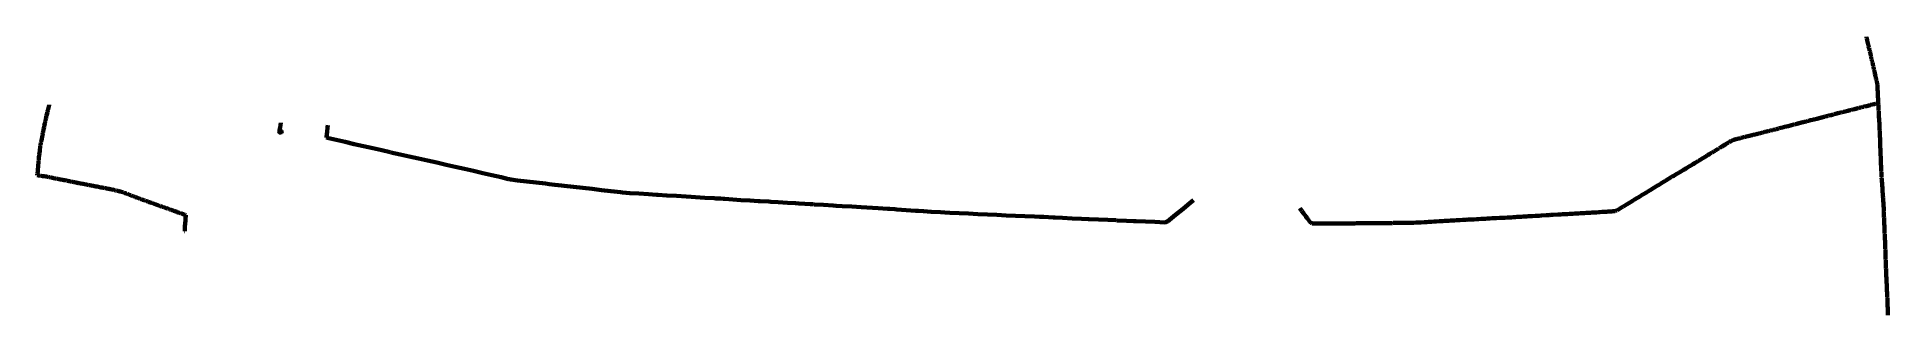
# Model space of a CAD drawing. Header units: metres. Extents: x 602313 to 604741, y 1147636 to 1148001.
import ezdxf

# ---------------------------------------------------------------- set-up
doc = ezdxf.new("R2010")
doc.units = ezdxf.units.M
doc.header["$MEASUREMENT"] = 0
for name, pattern in [('DGN Style 3', [189.409098, 135.292213, -54.116885]), ('DGN Style 4', [216.602832, 108.23377, -54.116885, 0.135292, -54.116885]), ('DGN Style 5', [94.704549, 40.587664, -54.116885])]:
    doc.linetypes.add(name, pattern=pattern)
for name, color, linetype, lineweight in [('TF_-_R_TOM_2', 190, 'DGN Style 3', 53), ('TF_G_---_Ledn-_1', 40, 'DGN Style 4', 100), ('TF_G_---_Ledn-_2', 40, 'DGN Style 4', 100), ('TF_G_---_MaRe-_2', 40, 'Continuous', 40), ('TF_G_DIS_Ledn-_2', 40, 'DGN Style 5', 70)]:
    doc.layers.add(name, color=color, linetype=linetype, lineweight=lineweight)

# ---------------------------------------------------------------- blocks, each defined once
blk = doc.blocks.new('MR')
at = {"layer": 'TF_G_---_MaRe-_2', "linetype": 'Continuous'}
for p, q in [((-1.197742, 0.004556), (-1.197742, -0.001694)), ((-1.047742, 0.154556), (-1.047742, -0.151694)), ((-0.897742, 0.304556), (-0.897742, -0.301694)), ((-0.747742, 0.454556), (-0.747742, -0.451694)), ((-0.597742, 0.604556), (-0.597742, -0.601694)), ((-0.447742, 0.754556), (-0.447742, -0.751694)), ((-0.297742, 0.904556), (-0.297742, -0.901694)), ((-0.147742, 1.054556), (-0.147742, -1.051694)), ((0.002258, 1.204556), (0.002258, -1.201694)), ((0.152258, 1.054556), (0.152258, -1.051694)), ((0.302258, 0.904556), (0.302258, -0.901694)), ((0.452258, 0.754556), (0.452258, -0.751694)), ((0.602258, 0.604556), (0.602258, -0.601694)), ((0.752258, 0.454556), (0.752258, -0.451694)), ((0.902258, 0.304556), (0.902258, -0.301694)), ((1.052258, 0.154556), (1.052258, -0.151694)), ((1.202258, 0.004556), (1.202258, -0.001694))]:
    blk.add_line(p, q, dxfattribs=at)
blk.add_circle((0.002258, 0.001431), 2.406498, dxfattribs=at)
blk.add_3dface([(0.002258, 1.204556), (1.205383, 0.001431), (0.002258, -1.201694), (-1.200867, 0.001431)], dxfattribs=at)

msp = doc.modelspace()

# ---------------------------------------------------------------- linework, layer by layer
at = {"layer": 'TF_-_R_TOM_2'}
msp.add_polyline3d([(604734.89, 1147771.17, 38.697914), (604734.855156, 1147772.010503, 38.694327), (604734.86, 1147772.03, 38.69), (604734.84, 1147772.31, 38.7), (604734.81, 1147772.78, 38.67), (604734.72, 1147774.32, 38.59), (604734.64, 1147775.67, 38.66), (604734.58, 1147776.68, 38.72), (604734.45, 1147778.99, 38.73), (604734.19, 1147783.25, 38.75), (604733.98, 1147786.91, 38.74), (604733.95, 1147787.32, 38.74), (604733.95, 1147787.41, 38.73), (604733.88, 1147788.47, 38.57), (604733.73, 1147791.1, 38.42), (604733.67, 1147792.06, 38.35), (604733.62, 1147792.98, 38.31), (604733.53, 1147794.36, 38.28), (604733.45, 1147795.72, 38.33), (604733.33, 1147797.81, 38.46), (604733.28, 1147798.71, 38.59), (604733.24, 1147799.39, 38.68), (604733.11, 1147801.53, 38.64), (604732.99, 1147803.47, 38.6), (604732.83, 1147806.26, 38.54), (604732.71, 1147808.31, 38.49), (604732.43, 1147812.99, 38.4), (604732.41, 1147813.3, 38.39), (604732.35, 1147814.35, 38.34), (604732.213816, 1147816.672348, 38.269005)], dxfattribs=at)
at = {"layer": 'TF_G_---_Ledn-_1'}
msp.add_polyline3d([(603829.656468, 1147787.26451, 39.2376), (603825.463534, 1147783.796989, 39.22), (603816.015335, 1147775.933427, 39.08), (603806.367531, 1147768.083767, 38.95), (603795.509416, 1147759.238183, 38.9), (603792.195044, 1147758.054297, 38.8), (603779.20329, 1147758.593334, 38.77), (603766.721489, 1147759.121203, 38.78), (603754.461083, 1147759.705361, 38.7), (603751.071543, 1147759.783425, 38.72), (603742.107568, 1147760.162103, 38.91), (603729.305385, 1147760.686634, 38.91), (603728.53619, 1147760.722071, 38.86), (603717.473769, 1147761.231811, 38.77), (603705.103764, 1147761.828313, 38.76), (603692.811216, 1147762.333681, 38.86), (603691.531632, 1147762.369296, 38.9), (603682.786267, 1147762.683281, 39.03), (603670.494655, 1147763.237651, 39.03), (603658.106806, 1147763.964959, 38.83), (603648.223779, 1147764.411024, 38.6), (603648.02284, 1147764.365933, 38.55), (603645.785821, 1147764.510484, 38.61), (603633.436565, 1147765.176218, 38.89), (603627.849764, 1147765.417275, 38.9), (603621.144369, 1147765.69058, 38.9), (603608.78198, 1147766.226734, 38.83), (603596.330038, 1147766.725399, 38.81), (603584.177453, 1147767.227232, 38.77), (603571.856464, 1147767.772756, 38.83), (603559.476002, 1147768.408701, 38.81), (603547.174058, 1147768.904434, 38.75), (603534.754192, 1147769.53093, 38.8), (603522.501643, 1147770.035717, 38.74), (603510.060813, 1147770.613004, 38.6), (603503.818133, 1147771.04714, 38.32), (603497.930598, 1147771.225038, 38.43), (603485.631917, 1147771.929803, 38.44), (603475.503227, 1147772.591747, 38.5), (603469.061149, 1147773.019762, 38.52), (603465.375326, 1147773.273675, 38.52), (603453.099561, 1147774.127651, 38.36), (603440.564049, 1147774.967885, 38.39), (603438.03681, 1147775.13793, 38.4), (603431.535695, 1147775.667357, 38.38), (603428.506894, 1147775.757168, 38.39), (603416.178837, 1147776.453089, 38.35), (603394.032057, 1147777.854733, 38.29), (603381.625542, 1147778.641826, 38.24), (603369.26884, 1147779.397926, 38.27), (603361.02677, 1147779.912169, 38.34), (603357.061325, 1147780.181149, 38.41), (603344.733411, 1147780.906087, 38.45), (603332.376103, 1147781.672218, 38.51), (603331.356906, 1147781.712543, 38.56), (603326.912272, 1147782.01149, 38.53), (603320.127622, 1147782.355984, 38.58), (603312.425187, 1147782.799838, 38.64), (603307.67997, 1147783.064643, 38.69), (603297.580249, 1147783.725441, 38.75), (603285.263737, 1147784.510975, 38.64), (603275.334062, 1147785.119009, 38.66), (603273.016627, 1147785.254732, 38.61), (603261.397766, 1147785.916589, 38.29), (603260.548345, 1147785.973215, 38.3), (603259.068758, 1147786.01274, 38.33), (603248.348279, 1147786.616034, 38.6), (603247.818696, 1147786.636987, 38.62), (603236.171378, 1147787.389039, 38.48), (603231.017103, 1147787.71106, 38.3), (603225.812868, 1147788.035057, 38.3), (603215.025149, 1147788.760104, 38.4), (603213.526516, 1147788.849421, 38.41), (603209.351262, 1147789.152722, 38.34), (603203.228015, 1147789.545105, 38.21), (603201.200589, 1147789.675359, 38.25), (603188.892296, 1147790.390513, 38.36), (603176.654382, 1147791.113892, 38.4), (603170.960718, 1147791.487277, 38.36), (603164.488446, 1147791.936502, 38.24), (603152.00136, 1147792.685752, 38.2), (603139.68166, 1147793.340311, 38.24), (603138.513043, 1147793.423576, 38.22), (603127.543388, 1147794.052741, 38.19), (603127.303379, 1147794.057234, 38.18), (603125.375162, 1147794.165548, 38.15), (603115.197829, 1147794.888463, 38.15), (603102.591485, 1147795.709484, 38.23), (603090.435537, 1147796.531699, 38.4), (603080.808392, 1147797.273878, 38.38), (603078.163328, 1147797.526645, 38.42), (603069.930401, 1147798.499884, 38.47), (603065.870046, 1147799.000796, 38.5), (603053.667998, 1147800.504364, 38.61), (603041.352607, 1147801.90033, 38.73), (603029.036802, 1147803.235264, 38.9), (603016.811213, 1147804.548615, 38.98), (603004.564245, 1147805.852804, 38.88), (603001.171713, 1147806.260242, 38.91), (602992.302201, 1147807.357745, 38.68), (602984.919484, 1147808.294344, 38.85), (602980.060514, 1147808.921928, 38.92), (602967.867041, 1147810.36411, 39.13), (602955.534576, 1147811.859828, 39.19), (602943.368807, 1147813.19283, 39.21), (602934.738285, 1147814.234842, 39.21), (602933.333755, 1147814.552616, 39.26), (602931.640836, 1147814.916828, 39.3), (602921.805123, 1147817.242486, 39.4), (602909.779856, 1147820.103122, 39.45), (602897.762398, 1147822.832348, 39.5), (602885.662987, 1147825.513777, 39.57), (602873.612224, 1147828.084197, 39.73), (602861.56458, 1147830.834633, 39.76), (602849.576137, 1147833.563713, 39.95), (602837.540439, 1147836.413755, 40.05), (602825.37204, 1147839.096914, 39.63), (602813.412198, 1147841.764815, 39.38), (602801.396149, 1147844.555035, 39.48), (602789.308284, 1147847.326079, 39.62), (602777.368487, 1147849.94415, 39.61), (602776.402407, 1147850.163515, 39.62), (602765.359474, 1147852.634014, 39.71), (602753.580646, 1147855.298759, 39.82), (602741.293173, 1147858.083706, 39.75), (602729.155949, 1147860.846696, 39.68), (602717.118103, 1147863.566724, 39.9), (602705.687507, 1147866.154643, 39.88), (602693.822182, 1147869.010957, 39.87), (602692.879058, 1147869.380531, 39.86), (602692.690925, 1147870.493836, 39.74), (602693.640552, 1147876.966338, 39.76), (602694.265105, 1147882.735143, 39.73), (602694.585739, 1147885.491815, 39.6867)], dxfattribs=at)
at = {"layer": 'TF_G_---_Ledn-_2'}
for points in [[(604727.72, 1147915.95, 38.357454), (604727.709913, 1147915.990956, 38.357924), (604727.68, 1147916.69, 38.37), (604727.663745, 1147917.201715, 38.371344), (604727.53, 1147919.71, 38.37), (604727.36, 1147923.12, 38.38), (604727.33, 1147923.58, 38.38), (604727.123377, 1147927.725189, 38.390055), (604727.12, 1147927.75, 38.39), (604727.1, 1147928.1, 38.39), (604727.1, 1147928.14, 38.39), (604727.07, 1147928.79, 38.38), (604727.028948, 1147929.537319, 38.363548), (604726.88, 1147932.44, 38.31), (604726.87, 1147932.63, 38.3), (604726.86, 1147932.83, 38.31), (604726.58, 1147938.23, 38.32), (604726.56, 1147938.62, 38.35), (604726.5, 1147939.77, 38.28), (604726.49, 1147939.89, 38.28), (604726.479922, 1147940.120182, 38.288859), (604726.21, 1147941.15, 38.3), (604726.052189, 1147941.779371, 38.308368), (604725.79, 1147942.88, 38.32), (604725.77, 1147942.99, 38.32), (604725.69, 1147943.32, 38.3), (604725.46, 1147944.3, 38.55), (604725.41, 1147944.53, 38.61), (604725.33, 1147944.85, 38.7), (604725.17, 1147945.55, 39.12), (604725.02, 1147946.18, 39.49), (604724.78, 1147947.19, 40.01), (604724.69, 1147947.59, 40.2), (604724.68, 1147947.63, 40.22), (604724.58, 1147948.04, 40.31), (604724.41, 1147948.77, 40.69), (604724.33, 1147949.15, 40.86), (604724.15, 1147949.88, 40.99), (604724.07, 1147950.24, 41.01), (604723.47, 1147952.81, 40.99), (604723.23133, 1147953.827181, 41.013411), (604723.16, 1147954.14, 41.02), (604722.29, 1147957.93, 41.13), (604722.14, 1147958.59, 41.15), (604722, 1147959.22, 41.13), (604721.34, 1147962.13, 41.16), (604721.16, 1147962.92, 41.11), (604720.4903, 1147965.843811, 41.006281), (604720.47, 1147965.94, 41), (604720.03, 1147967.91, 40.86), (604719.81, 1147968.91, 40.82), (604719.77, 1147969.05, 40.79), (604719.7, 1147969.39, 40.83), (604719.53, 1147970.15, 40.84), (604719.29, 1147971.22, 40.9), (604719.12, 1147971.98, 40.74), (604718.99, 1147972.58, 40.61), (604718.94, 1147972.78, 40.53), (604718.59, 1147974.39, 39.58), (604718.5, 1147974.78, 39.35), (604718.45, 1147975.02, 39.25), (604718.42, 1147975.13, 39.17), (604718.16, 1147976.32, 38.55), (604718.09, 1147976.63, 38.42), (604717.91, 1147977.4, 38.08), (604717.82, 1147977.84, 37.88), (604717.808699, 1147977.8701, 37.871258), (604717.75, 1147978.13, 37.76), (604717.69, 1147978.39, 37.7), (604717.65, 1147978.54, 37.65), (604717.6, 1147978.76, 37.63), (604717.57, 1147978.88, 37.63), (604717.53, 1147979.03, 37.62), (604717.47, 1147979.3, 37.59), (604717.05, 1147981.04, 37.46), (604716.98, 1147981.35, 37.54), (604716.63, 1147982.81, 37.57), (604716.49, 1147983.42, 37.58), (604716.44, 1147983.61, 37.7), (604716.26, 1147984.38, 38.06), (604715.95, 1147985.66, 38.74), (604715.73, 1147986.57, 39.28), (604715.64, 1147986.98, 39.37), (604715.53, 1147987.43, 39.54), (604715.14, 1147989.05, 40.33), (604715.12, 1147989.14, 40.38), (604715.09, 1147989.26, 40.42), (604715.04, 1147989.46, 40.42), (604715, 1147989.63, 40.46), (604714.91923, 1147989.979671, 40.556743), (604714.78, 1147990.61, 40.72), (604714.7, 1147990.93, 40.8), (604714.69, 1147990.97, 40.81), (604714.57, 1147991.49, 40.83), (604714.54, 1147991.65, 40.83), (604714.53, 1147991.68, 40.83), (604713.36, 1147996.77, 40.86), (604712.683648, 1147999.746584, 40.839818), (604712.51, 1148000.48, 40.83), (604712.46, 1148000.69, 40.83), (604712.32, 1148001.32, 40.83), (604712.3, 1148001.39, 40.82)], [(604727.81, 1147914.02, 38.388525), (604727.690232, 1147914.001201, 38.398626), (604727.599434, 1147913.982776, 38.406384), (604726.83, 1147913.97, 38.47), (604726.55, 1147913.97, 38.44), (604726.458886, 1147913.965855, 38.425011), (604725.62, 1147913.92, 38.27), (604725.046942, 1147913.893621, 38.255703), (604723.95, 1147913.64, 38.23), (604723.781296, 1147913.598431, 38.225746), (604722.54, 1147913.29, 38.21), (604717.8, 1147912.1, 38.06), (604717.58, 1147912.04, 38.05), (604716.98, 1147911.89, 38.03), (604712.32, 1147910.72, 37.91), (604709.35, 1147909.98, 37.8), (604708.95, 1147909.88, 37.8), (604708.36, 1147909.73, 37.85), (604707.43, 1147909.5, 37.91), (604706.61, 1147909.29, 37.76), (604706.32, 1147909.22, 37.78), (604705.32, 1147908.97, 37.73), (604705.05, 1147908.9, 37.84), (604704.31, 1147908.71, 37.82), (604703.183996, 1147908.427765, 37.795142), (604702.61, 1147908.29, 37.78), (604702.56, 1147908.27, 37.81), (604702.48, 1147908.25, 37.79), (604702.22, 1147908.19, 37.77), (604701.2, 1147907.93, 37.77), (604701.06, 1147907.9, 37.77), (604698.26, 1147907.19, 37.74), (604698.15, 1147907.16, 37.73), (604698.04, 1147907.13, 37.73), (604696.79, 1147906.82, 37.72), (604692.64, 1147905.77, 37.68), (604691.69, 1147905.53, 37.68), (604691.211291, 1147905.405779, 37.668647), (604690.49, 1147905.23, 37.65), (604687.73, 1147904.52, 37.62), (604682.61, 1147903.22, 37.57), (604681.6, 1147902.96, 37.56), (604680.79, 1147902.76, 37.62), (604680.55, 1147902.7, 37.62), (604680.51, 1147902.69, 37.61), (604679.41, 1147902.41, 37.53), (604679.218771, 1147902.363561, 37.530585), (604678.88, 1147902.27, 37.53), (604678.48, 1147902.17, 37.51), (604676.83, 1147901.74, 37.49), (604676.73, 1147901.71, 37.51), (604676.64, 1147901.69, 37.5), (604676.31, 1147901.6, 37.5), (604671.66, 1147900.39, 37.45), (604670.12, 1147899.99, 37.35), (604669.63, 1147899.86, 37.46), (604669.12, 1147899.73, 37.45), (604667.324878, 1147899.259395, 37.482691), (604665.81, 1147898.88, 37.51), (604662.91, 1147898.14, 37.47), (604662.7, 1147898.08, 37.47), (604662.38, 1147898, 37.44), (604662.2, 1147897.96, 37.45), (604661.68, 1147897.82, 37.44), (604660.28, 1147897.47, 37.45), (604657.89, 1147896.86, 37.47), (604656.98, 1147896.62, 37.47), (604653.85, 1147895.83, 37.48), (604653.2, 1147895.66, 37.48), (604652.01, 1147895.36, 37.48), (604647.23, 1147894.14, 37.47), (604643.52, 1147893.2, 37.51), (604643.418891, 1147893.174831, 37.512722), (604642.27, 1147892.88, 37.53), (604641.89, 1147892.78, 37.56), (604641.35, 1147892.64, 37.57), (604639.03, 1147892.05, 37.53), (604636.7, 1147891.46, 37.53), (604635.97, 1147891.28, 37.51), (604635.52, 1147891.16, 37.54), (604633.48, 1147890.64, 37.53), (604631.57, 1147890.16, 37.48), (604631.54, 1147890.15, 37.48), (604631.49, 1147890.14, 37.48), (604631.456384, 1147890.132424, 37.480897), (604631.14, 1147890.05, 37.47), (604630.56, 1147889.9, 37.54), (604629.37, 1147889.59, 37.52), (604627.27, 1147889.04, 37.56), (604622.87, 1147887.9, 37.54), (604622.68, 1147887.85, 37.54), (604622.56, 1147887.82, 37.54), (604622.48, 1147887.8, 37.54), (604619.482078, 1147887.019429, 37.557378), (604618.7, 1147886.82, 37.56), (604617.71, 1147886.56, 37.55), (604617.12, 1147886.41, 37.52), (604614.1, 1147885.62, 37.49), (604612.49, 1147885.21, 37.48), (604609.76, 1147884.5, 37.5), (604607.607996, 1147883.935494, 37.505823), (604606.74, 1147883.72, 37.51), (604605.03, 1147883.28, 37.52), (604605.01, 1147883.27, 37.52), (604604.4, 1147883.12, 37.56), (604604.11, 1147883.04, 37.63), (604603.4, 1147882.86, 37.83), (604603.17, 1147882.8, 37.81), (604602.5, 1147882.63, 37.79), (604602.35, 1147882.59, 37.76), (604601.99, 1147882.5, 37.85), (604597.98, 1147881.47, 37.99), (604597.49, 1147881.34, 38.02), (604595.614326, 1147880.864296, 38.121695), (604594.31, 1147880.53, 38.19), (604593.1, 1147880.23, 38.26), (604592.77, 1147880.15, 38.29), (604589.9, 1147879.42, 38.01), (604588.94, 1147879.18, 37.95), (604586.55, 1147878.58, 37.9), (604585.47, 1147878.31, 37.92), (604585.119774, 1147878.222161, 37.879789), (604584.65, 1147878.09, 37.83), (604583.73198, 1147877.849741, 37.721909), (604583.46, 1147877.78, 37.69), (604582.72, 1147877.6, 37.61), (604581.95, 1147877.4, 37.69), (604581.4, 1147877.26, 37.68), (604581.17, 1147877.2, 37.69), (604579.2, 1147876.7, 37.68), (604578.16, 1147876.44, 37.63), (604577.3, 1147876.22, 37.67), (604576.81, 1147876.1, 37.6), (604576.26, 1147875.96, 37.63), (604575.53, 1147875.78, 37.69), (604574.81, 1147875.59, 37.6), (604574.63, 1147875.55, 37.56), (604574.41, 1147875.49, 37.56), (604574.23, 1147875.45, 37.56), (604573.61001, 1147875.290939, 37.598748), (604572.94, 1147875.11, 37.64), (604571.819471, 1147874.806355, 37.591935), (604571.63, 1147874.77, 37.58), (604571, 1147874.63, 37.56), (604570.543624, 1147874.531583, 37.52016), (604570.14, 1147874.42, 37.49), (604569.64, 1147874.27, 37.49), (604569.57, 1147874.26, 37.49), (604568.0396, 1147873.821032, 37.500431), (604567.95, 1147873.8, 37.5), (604567.27, 1147873.63, 37.51), (604566.87, 1147873.53, 37.46), (604566.561838, 1147873.45117, 37.403858), (604566.51, 1147873.44, 37.39), (604566.28, 1147873.39, 37.25), (604565.96, 1147873.31, 37.14), (604565.37, 1147873.17, 36.86), (604564.28, 1147872.92, 36.3), (604564.27, 1147872.92, 36.3), (604563.75, 1147872.8, 36.24), (604563.42, 1147872.72, 36), (604563.21, 1147872.67, 35.92), (604562.56, 1147872.52, 35.89), (604561.98, 1147872.39, 35.87), (604561.82, 1147872.35, 35.86), (604561.59, 1147872.3, 35.89), (604561.16, 1147872.2, 36.09), (604560.94, 1147872.15, 36.18), (604559.88, 1147871.9, 36.96), (604559.57, 1147871.83, 37.16), (604559.28, 1147871.76, 37.34), (604559.215768, 1147871.746282, 37.376711), (604559.2, 1147871.75, 37.39), (604559.13, 1147871.73, 37.41), (604559.06, 1147871.71, 37.45), (604558.98, 1147871.69, 37.49), (604558.35, 1147871.54, 37.69), (604558.02, 1147871.47, 37.72), (604557.7, 1147871.39, 37.69), (604556.743507, 1147871.155567, 37.715312), (604554.82, 1147870.71, 37.76), (604554.101075, 1147870.53856, 37.78422), (604553.94, 1147870.5, 37.79), (604553.73, 1147870.45, 37.79), (604553.43, 1147870.38, 37.83), (604552.976018, 1147870.28084, 37.857842), (604552.92, 1147870.27, 37.86), (604551.991156, 1147870.050599, 37.972696), (604551.980542, 1147870.009987, 37.968576), (604551.91, 1147869.99, 37.98), (604551.62, 1147869.92, 38.02), (604551.33, 1147869.86, 38.02), (604551.32, 1147869.85, 38.02), (604550.57, 1147869.67, 38.1), (604550.341957, 1147869.62247, 38.143197), (604549.55, 1147869.43, 38.28), (604548.2, 1147869.09, 38.36), (604547.89, 1147869.02, 38.36), (604547.1, 1147868.82, 38.35), (604546.7, 1147868.72, 38.33), (604546.652903, 1147868.70661, 38.33395), (604543.45, 1147867.79, 38.27), (604543.01, 1147867.66, 38.26), (604542.83, 1147867.61, 38.25), (604542.72, 1147867.58, 38.25), (604539.67, 1147866.7, 38.17), (604538.17, 1147866.26, 38.21), (604537.61, 1147866.1, 38.19), (604536.875004, 1147865.890007, 38.18908), (604535.47, 1147865.15, 38.19), (604535.23, 1147865.03, 38.19), (604534.89434, 1147864.849509, 38.185872), (604533.163467, 1147863.824148, 38.167734), (604532.2, 1147863.24, 38.16), (604531.96, 1147863.09, 38.16), (604531.8, 1147862.99, 38.15), (604531.56, 1147862.84, 38.15), (604527.09, 1147860.11, 38.07), (604525.44, 1147859.11, 38.11), (604524.86, 1147858.75, 38.11), (604523.23, 1147857.76, 38.06), (604522.653447, 1147857.401706, 38.066292), (604521.3, 1147856.59, 38.07), (604520, 1147855.81, 38.03), (604519.74, 1147855.65, 38.06), (604519.22, 1147855.34, 38.12), (604519.01, 1147855.21, 38.14), (604518.462693, 1147854.884445, 38.1135), (604517.79, 1147854.47, 38.08), (604517.1, 1147854.06, 38.13), (604515.45, 1147853.07, 38.16), (604514.73, 1147852.63, 38.15), (604514.11, 1147852.26, 38.14), (604513.74, 1147852.04, 38.12), (604512.72, 1147851.42, 38.09), (604512.37, 1147851.21, 38.07), (604512.115613, 1147851.060426, 38.05396), (604511.05, 1147850.42, 38), (604510.66, 1147850.18, 37.99), (604509.95, 1147849.75, 37.95), (604509.36, 1147849.4, 37.94), (604509.04, 1147849.2, 37.94), (604508.94, 1147849.14, 37.94), (604506.17, 1147847.47, 38.01), (604504.44, 1147846.44, 37.93), (604504.04, 1147846.19, 37.93), (604502.92, 1147845.52, 37.93), (604501.6, 1147844.72, 37.96), (604501.526198, 1147844.680154, 37.961763), (604497.93, 1147842.47, 37.97), (604497.91, 1147842.46, 37.97), (604497.9, 1147842.46, 37.97), (604497.88, 1147842.45, 37.97), (604494.24, 1147840.22, 38.02), (604492.19, 1147838.96, 38.06), (604491.8, 1147838.72, 38.07), (604490.996006, 1147838.228485, 38.073852), (604490.66, 1147838.02, 38.07), (604487.754204, 1147836.172063, 38.087226), (604487.5, 1147836.02, 38.09), (604486.72, 1147835.54, 38.11), (604485.06, 1147834.53, 38.12), (604481.84, 1147832.58, 38.13), (604480.47462, 1147831.746444, 38.144303), (604480.37, 1147831.69, 38.15), (604479.07, 1147830.9, 38.16), (604477.64, 1147830.04, 38.17), (604475.47, 1147828.72, 38.2), (604473.549923, 1147827.563983, 38.211139), (604472.53, 1147826.96, 38.22), (604472.37, 1147826.86, 38.22), (604469.6, 1147825.22, 38.26), (604467.47, 1147823.96, 38.3), (604466.85, 1147823.6, 38.31), (604466.546791, 1147823.422654, 38.318572), (604466.09, 1147823.15, 38.33), (604462.81, 1147821.17, 38.35), (604459.581651, 1147819.229783, 38.401536), (604457.62, 1147818.07, 38.43), (604456.78, 1147817.57, 38.45), (604456.686698, 1147817.516913, 38.446769), (604456.16, 1147817.19, 38.45), (604452.88, 1147815.17, 38.53), (604449.041257, 1147812.798531, 38.646308), (604448.61, 1147812.54, 38.66), (604447.75, 1147812.01, 38.69), (604446.97, 1147811.53, 38.7), (604442.81, 1147808.98, 38.79), (604441.56, 1147808.22, 38.82), (604440.82, 1147807.77, 38.83), (604438.54187, 1147806.366657, 38.860634), (604438.45, 1147806.32, 38.86), (604436.88, 1147805.36, 38.89), (604433.43, 1147803.26, 38.98), (604432.55, 1147802.73, 39), (604429.55, 1147800.91, 39.02), (604427.95108, 1147799.926389, 39.039682), (604426.64, 1147799.1, 39.05), (604425.682975, 1147798.500957, 39.070128), (604425.36, 1147798.31, 39.08), (604422.8, 1147796.79, 39.09), (604419.77, 1147795, 39.09), (604417.362414, 1147793.565097, 39.113124), (604416.7, 1147793.17, 39.12), (604416.45, 1147793.02, 39.12), (604415.79, 1147792.62, 39.13), (604412.16, 1147790.42, 39.17), (604411.025325, 1147789.740679, 39.181232), (604406.96, 1147787.26, 39.23), (604406.914981, 1147787.232244, 39.227107), (604406.74, 1147787.12, 39.23), (604406.38, 1147786.9, 39.24), (604402.9, 1147784.75, 39.36), (604400.65, 1147783.35, 39.44), (604398.55, 1147782.05, 39.49), (604397.74, 1147781.55, 39.51), (604396.352252, 1147780.691787, 39.545051), (604394.914092, 1147779.77994, 39.581378), (604394.23, 1147779.36, 39.6), (604393.05, 1147778.63, 39.63), (604392.67, 1147778.39, 39.64), (604391.94, 1147777.94, 39.65), (604389.06, 1147776.16, 39.73), (604387.91, 1147775.45, 39.74), (604386.06, 1147774.3, 39.73), (604385.860652, 1147774.178539, 39.731438), (604385.19, 1147773.75, 39.74), (604384.867969, 1147773.548298, 39.748437), (604383.29, 1147772.99, 39.79), (604382.94, 1147772.87, 39.79), (604382.77, 1147772.81, 39.78), (604382.72, 1147772.8, 39.78), (604382.652579, 1147772.772283, 39.781627), (604382.63, 1147772.77, 39.78), (604382.5, 1147772.76, 39.79), (604381.680246, 1147772.681654, 39.739474), (604381.4, 1147772.66, 39.72), (604379.75, 1147772.55, 39.77), (604379.3, 1147772.52, 39.77), (604378.98, 1147772.5, 39.77), (604378.24, 1147772.45, 39.78), (604378.07, 1147772.44, 39.77), (604372.9, 1147772.09, 39.71), (604372.25, 1147772.05, 39.71), (604371.96, 1147772.03, 39.71), (604370.82, 1147771.95, 39.7), (604369.300745, 1147771.848428, 39.707101), (604367.74, 1147771.75, 39.71), (604366.7, 1147771.69, 39.71), (604366.44, 1147771.67, 39.71), (604365.89, 1147771.64, 39.71), (604362.82, 1147771.44, 39.71), (604362.17, 1147771.4, 39.69), (604361.71, 1147771.37, 39.68), (604361.39, 1147771.35, 39.69), (604358.23, 1147771.16, 39.7), (604357.45, 1147771.11, 39.7), (604357.003988, 1147771.082984, 39.705266), (604353.34, 1147770.86, 39.71), (604352.62, 1147770.82, 39.72), (604352.02, 1147770.78, 39.72), (604350.32, 1147770.68, 39.68), (604347.28, 1147770.5, 39.72), (604345.51, 1147770.4, 39.74), (604344.746425, 1147770.347013, 39.741614), (604342.56, 1147770.24, 39.75), (604340.21, 1147770.11, 39.76), (604337.28, 1147769.96, 39.78), (604334.69, 1147769.83, 39.8), (604332.401808, 1147769.712561, 39.822299), (604332.21, 1147769.7, 39.82), (604329.72, 1147769.57, 39.85), (604327.02, 1147769.43, 39.85), (604326.224108, 1147769.385541, 39.858254), (604324.64, 1147769.27, 39.87), (604322.69, 1147769.12, 39.88), (604320.052863, 1147768.918157, 39.867978), (604318.82, 1147768.86, 39.86), (604318.21, 1147768.83, 39.87), (604313.32, 1147768.58, 39.9), (604312.14, 1147768.52, 39.91), (604308.1, 1147768.32, 39.87), (604307.84, 1147768.3, 39.87), (604307.769027, 1147768.302317, 39.873379), (604307.37, 1147768.28, 39.88), (604301.55, 1147767.95, 39.84), (604301.36, 1147767.94, 39.84), (604297.97, 1147767.75, 39.82), (604296.85, 1147767.68, 39.81), (604296.76, 1147767.68, 39.81), (604295.362648, 1147767.599254, 39.816964), (604292.48, 1147767.42, 39.82), (604292.33, 1147767.41, 39.82), (604292.22, 1147767.4, 39.82), (604286.76, 1147767.06, 39.82), (604286.44, 1147767.04, 39.82), (604285.75, 1147767, 39.82), (604282.974089, 1147766.815424, 39.81935), (604282.53, 1147766.8, 39.82), (604278.89, 1147766.6, 39.85), (604278.11, 1147766.56, 39.85), (604273.71, 1147766.33, 39.87), (604272.21, 1147766.25, 39.87), (604270.719081, 1147766.16942, 39.87665), (604268.66, 1147766.04, 39.88), (604266.74, 1147765.91, 39.89), (604263.96, 1147765.73, 39.89), (604261.99, 1147765.6, 39.9), (604259.74, 1147765.46, 39.87), (604258.53152, 1147765.38164, 39.875281), (604256.79, 1147765.27, 39.88), (604253.99, 1147765.09, 39.88), (604251.94, 1147764.96, 39.89), (604249.16, 1147764.78, 39.87), (604246.7, 1147764.63, 39.84), (604246.142603, 1147764.588817, 39.837165), (604243.58, 1147764.46, 39.82), (604241.56, 1147764.36, 39.78), (604237.88, 1147764.18, 39.75), (604237.12, 1147764.15, 39.74), (604236.55, 1147764.12, 39.73), (604233.73778, 1147763.975762, 39.698093), (604231.86, 1147763.88, 39.68), (604231.3, 1147763.85, 39.67), (604226.68, 1147763.61, 39.62), (604226.34, 1147763.59, 39.62), (604222.21, 1147763.37, 39.59), (604221.43273, 1147763.329736, 39.57758), (604218.19, 1147763.14, 39.54), (604217.16, 1147763.08, 39.52), (604214.3, 1147762.91, 39.48), (604213.02, 1147762.83, 39.46), (604212.49, 1147762.8, 39.45), (604209.116168, 1147762.595097, 39.395995), (604207.22, 1147762.5, 39.37), (604203.62, 1147762.31, 39.27), (604202.66, 1147762.25, 39.24), (604201.46, 1147762.19, 39.21), (604197.28, 1147761.97, 39.09), (604196.810761, 1147761.940078, 39.07713), (604195.68, 1147761.89, 39.05), (604193.14, 1147761.77, 38.95), (604189.29, 1147761.59, 38.83), (604187.77, 1147761.52, 38.79), (604184.88, 1147761.39, 38.72), (604184.466509, 1147761.365657, 38.712404), (604182.86, 1147761.28, 38.67), (604179.15, 1147761.06, 38.64), (604178.368634, 1147761.007456, 38.627057), (604176.91, 1147760.92, 38.6), (604174.55, 1147760.78, 38.59), (604172.129921, 1147760.630809, 38.584536), (604172.07, 1147760.63, 38.58), (604168.93, 1147760.44, 38.57), (604166.83, 1147760.32, 38.56), (604164.49, 1147760.18, 38.56), (604162.71, 1147760.08, 38.54), (604159.822744, 1147759.905806, 38.553747), (604158.95, 1147759.85, 38.56), (604156.74, 1147759.71, 38.56), (604154.88, 1147759.6, 38.57), (604152.47, 1147759.44, 38.61), (604147.88, 1147759.15, 38.66), (604147.515588, 1147759.130763, 38.658462), (604146.72, 1147759.08, 38.66), (604145.28, 1147758.99, 38.66), (604141.81, 1147758.78, 38.66), (604138.67, 1147758.58, 38.66), (604137.8, 1147758.53, 38.66), (604135.987462, 1147758.421802, 38.639885)], [(604727.81, 1147914.02, 38.388525), (604727.791583, 1147914.109277, 38.387867), (604727.787812, 1147914.418665, 38.38075), (604727.74, 1147915.7, 38.35), (604727.73, 1147915.78, 38.35), (604727.727338, 1147915.900197, 38.356729), (604727.718324, 1147915.950593, 38.357413)], [(604740.51, 1147636.4, 40.59), (604740.51, 1147636.58, 40.5), (604740.5, 1147636.91, 40.61), (604740.47, 1147638.51, 40.57), (604740.47, 1147638.7, 40.57), (604740.47, 1147638.91, 40.58), (604740.463801, 1147639.273478, 40.605612), (604740.46, 1147639.3, 40.61), (604740.45, 1147639.36, 40.61), (604740.45, 1147639.41, 40.61), (604740.381782, 1147640.665793, 40.721694), (604740.34, 1147641.54, 40.8), (604740.32, 1147642.17, 40.81), (604740.3, 1147642.53, 40.76), (604740.27, 1147643.2, 40.79), (604740.215648, 1147644.409246, 40.78688), (604740.18, 1147645.56, 40.78), (604740.16, 1147645.99, 40.79), (604740.09, 1147647.89, 40.87), (604740.01, 1147649.87, 40.89), (604740, 1147650.27, 40.88), (604739.95, 1147651.51, 40.82), (604739.92, 1147652.41, 40.83), (604739.9, 1147653, 40.9), (604739.86, 1147654.08, 40.88), (604739.84, 1147654.53, 40.89), (604739.84, 1147654.59, 40.88), (604739.82, 1147655.03, 40.97), (604739.79, 1147655.92, 40.91), (604739.78, 1147656.18, 40.88), (604739.77, 1147656.3, 40.89), (604739.76, 1147656.61, 40.89), (604739.759253, 1147656.650722, 40.887024), (604739.72, 1147657.7, 40.77), (604739.72, 1147657.87, 40.75), (604739.7, 1147658.26, 40.87), (604739.68, 1147658.72, 41.01), (604739.68, 1147658.82, 41.04), (604739.68, 1147658.96, 41.06), (604739.64, 1147659.96, 41.3), (604739.63, 1147660.16, 41.41), (604739.63, 1147660.26, 41.43), (604739.59, 1147661.24, 41.8), (604739.56, 1147662.28, 41.87), (604739.47, 1147664.65, 41.9), (604739.435035, 1147665.479343, 41.887381), (604739.21, 1147668.38, 41.83), (604739.15679, 1147669.045091, 41.800377), (604739.08, 1147671.04, 41.72), (604738.96, 1147673.88, 41.6), (604738.92, 1147674.72, 41.48), (604738.91, 1147675.07, 41.42), (604738.9, 1147675.16, 41.42), (604738.89, 1147675.36, 41.35), (604738.83, 1147676.98, 40.68), (604738.75, 1147678.73, 40.66), (604738.7, 1147679.9, 40.66), (604738.7, 1147680.05, 40.66), (604738.67, 1147680.68, 40.54), (604738.66, 1147680.88, 40.51), (604738.65, 1147681.07, 40.54), (604738.641755, 1147681.397972, 40.589468), (604738.63, 1147681.69, 40.64), (604738.62, 1147681.77, 40.63), (604738.61, 1147682.09, 40.53), (604738.57, 1147682.78, 40.5), (604738.48, 1147684.69, 40.47), (604738.33, 1147687.8, 40.36), (604738.3, 1147688.47, 40.31), (604738.24, 1147689.66, 40.36), (604738.2, 1147690.55, 40.37), (604738.15, 1147691.55, 40.24), (604738.15, 1147691.67, 40.23), (604738.12, 1147692.23, 40.23), (604738.09, 1147692.84, 40.3), (604738.07, 1147693.12, 40.29), (604738.039667, 1147693.852373, 40.235724), (604738.02, 1147694.27, 40.2), (604737.99, 1147695.17, 40.18), (604737.97, 1147695.59, 40.22), (604737.953659, 1147696.05447, 40.176847), (604737.95, 1147696.07, 40.17), (604737.93, 1147696.52, 40.17), (604737.86, 1147698.11, 40.22), (604737.84, 1147698.45, 40.2), (604737.8, 1147699.51, 40.14), (604737.780133, 1147699.889286, 40.115414), (604737.74, 1147701.59, 40.03), (604737.744924, 1147701.630019, 40.030736), (604737.71, 1147702.34, 40.05), (604737.69, 1147702.89, 40), (604737.66, 1147703.94, 40.02), (604737.55, 1147706.85, 40.03), (604737.51, 1147707.91, 40.02), (604737.5, 1147708.26, 40.05), (604737.47, 1147709.15, 40.06), (604737.46, 1147709.39, 40.02), (604737.439142, 1147709.887471, 40.014565), (604737.39, 1147711.42, 39.99), (604737.34, 1147713.02, 40), (604737.343832, 1147713.169769, 39.988119), (604737.33, 1147713.47, 39.97), (604737.25, 1147716.12, 39.93), (604737.21, 1147717.13, 39.99), (604737.14, 1147719.49, 39.8), (604737.14, 1147719.57, 39.8), (604737.14, 1147719.63, 39.8), (604737.07, 1147721.58, 39.81), (604737.07, 1147721.84, 39.84), (604737.05, 1147722.35, 39.81), (604737.02, 1147723.36, 39.85), (604736.980064, 1147724.539912, 39.853202), (604736.96, 1147725.09, 39.86), (604736.95, 1147725.26, 39.85), (604736.83, 1147728.2, 39.74), (604736.82, 1147728.29, 39.74), (604736.79, 1147729.01, 39.71), (604736.69, 1147731.38, 39.63), (604736.68, 1147731.72, 39.62), (604736.64, 1147732.53, 39.6), (604736.641543, 1147732.627528, 39.602392), (604736.44503, 1147736.842546, 39.52152), (604736.43, 1147737.32, 39.51), (604736.41, 1147737.65, 39.56), (604736.36, 1147738.81, 39.47), (604736.31, 1147739.85, 39.44), (604736.24, 1147741.31, 39.43), (604736.18, 1147742.61, 39.41), (604736.15, 1147743.37, 39.41), (604735.99, 1147746.76, 39.36), (604735.93, 1147748.17, 39.34), (604735.880208, 1147749.176381, 39.336393), (604735.87, 1147749.53, 39.34), (604735.853245, 1147750.796695, 39.291564), (604735.84, 1147751.09, 39.28), (604735.77, 1147752.7, 39.1), (604735.74, 1147753.44, 39.08), (604735.64, 1147755.69, 39.03), (604735.63, 1147756, 39.02), (604735.62, 1147756.12, 39.01), (604735.58, 1147757.05, 38.82), (604735.573845, 1147757.393825, 38.803306), (604735.55, 1147757.93, 38.78), (604735.44, 1147760.62, 38.54), (604735.37, 1147762.19, 38.37), (604735.324699, 1147763.440335, 38.274304), (604735.29, 1147764.13, 38.22), (604735.241633, 1147765.312062, 38.131079), (604735.13, 1147767.25, 37.99), (604735.080489, 1147768.245693, 37.90623), (604734.96, 1147769.41, 37.81), (604734.945517, 1147769.539026, 37.801812), (604734.91, 1147770.81, 37.7), (604734.896802, 1147771.090147, 37.698278), (604734.887974, 1147771.170558, 37.697898), (604734.855156, 1147772.010503, 37.694327), (604734.87, 1147772.03, 37.69), (604735.05, 1147772.34, 37.7), (604735.290236, 1147772.762882, 37.677087), (604735.25, 1147773.29, 37.64), (604735.18, 1147774.38, 37.59), (604735.11, 1147775.35, 37.64), (604735.01, 1147776.69, 37.72), (604734.81, 1147779.66, 37.73), (604734.55, 1147783.28, 37.75), (604734.33, 1147786.49, 37.74), (604734.26, 1147787.38, 37.74), (604734.25, 1147787.56, 37.71), (604734.19, 1147788.51, 37.57), (604734.02, 1147790.89, 37.43), (604733.94, 1147792.06, 37.35), (604733.86, 1147793.17, 37.31), (604733.77, 1147794.36, 37.28), (604733.66, 1147795.94, 37.34), (604733.54, 1147797.76, 37.45), (604733.46, 1147798.88, 37.61), (604733.42, 1147799.42, 37.69), (604733.3, 1147801.14, 37.65), (604733.14, 1147803.47, 37.6), (604732.92, 1147806.62, 37.53), (604732.8, 1147808.31, 37.49), (604732.47, 1147813.02, 37.4), (604732.45, 1147813.3, 37.39), (604732.38, 1147814.28, 37.35), (604732.213816, 1147816.672348, 37.269005), (604732.255779, 1147816.771765, 37.267142), (604732.18, 1147817.97, 37.23), (604732.13, 1147818.68, 37.21), (604732.124855, 1147818.774485, 37.230667), (604732.11, 1147818.89, 37.26), (604732.07, 1147819.69, 37.43), (604732.07, 1147819.73, 37.44), (604731.99, 1147820.99, 38.03), (604731.97, 1147821.35, 38.14), (604731.83, 1147823.86, 38.28), (604731.83, 1147823.91, 38.29), (604731.82, 1147823.94, 38.29), (604731.78, 1147824.68, 38.36), (604731.73, 1147825.63, 38.39), (604731.64, 1147827.16, 38.52), (604731.625338, 1147827.345839, 38.516726), (604731.62, 1147827.78, 38.51), (604731.619247, 1147828.026604, 38.537874), (604731.56, 1147828.94, 38.64), (604731.5, 1147829.79, 38.64), (604731.45, 1147830.46, 38.58), (604731.4, 1147831.07, 38.6), (604731.361944, 1147831.691602, 38.611522), (604731.36, 1147831.83, 38.61), (604731.30399, 1147834.273883, 38.681181), (604731.25, 1147836.75, 38.75), (604731.231994, 1147837.715382, 38.767083), (604731.23, 1147837.73, 38.77), (604731.21, 1147838.39, 38.82), (604731.17, 1147839.59, 38.82), (604731.164243, 1147839.847704, 38.82551), (604731.07, 1147841.7, 38.84), (604731.03, 1147842.61, 38.69), (604731.02, 1147842.88, 38.7), (604731.01, 1147843.16, 38.72), (604730.95, 1147844.29, 38.84), (604730.92, 1147844.96, 38.73), (604730.9, 1147845.51, 38.69), (604730.793399, 1147847.826514, 38.692163), (604730.78, 1147847.98, 38.69), (604730.75, 1147848.8, 38.75), (604730.67, 1147850.77, 38.74), (604730.64, 1147851.6, 38.62), (604730.53, 1147854.37, 38.61), (604730.52, 1147854.63, 38.61), (604730.49, 1147855.25, 38.59), (604730.48, 1147855.61, 38.6), (604730.41, 1147857.36, 38.57), (604730.297984, 1147860.118574, 38.52663), (604730.3, 1147860.13, 38.53), (604730.24, 1147861.77, 38.49), (604730.16, 1147864.05, 38.49), (604730.0684, 1147866.684711, 38.488954), (604730.068717, 1147867.704485, 38.487485), (604730.07, 1147867.82, 38.49), (604729.93, 1147871.02, 38.49), (604729.86, 1147872.7, 38.51), (604729.837029, 1147873.129826, 38.520289), (604729.72, 1147875.86, 38.59), (604729.68, 1147876.79, 38.59), (604729.62, 1147878.34, 38.48), (604729.56, 1147879.63, 38.47), (604729.48, 1147881.38, 38.42), (604729.43, 1147882.7, 38.43), (604729.32, 1147885.18, 38.43), (604729.311431, 1147885.443096, 38.426644), (604729.270941, 1147886.923838, 38.419072), (604729.19, 1147887.81, 38.41), (604728.841683, 1147891.453299, 38.40126), (604728.83, 1147891.63, 38.4), (604728.81, 1147892.44, 38.4), (604728.77, 1147893.58, 38.43), (604728.67, 1147896.78, 38.47), (604728.65, 1147897.18, 38.4), (604728.642706, 1147897.578887, 38.399768), (604728.48, 1147900.79, 38.38), (604728.36, 1147903.2, 38.36), (604728.34, 1147903.65, 38.47), (604728.33, 1147903.86, 38.46), (604728.28, 1147904.82, 38.44), (604728.25, 1147905.44, 38.36), (604728.198288, 1147906.37924, 38.354422), (604728.16, 1147907.12, 38.35), (604728.081723, 1147908.542516, 38.355223), (604727.969273, 1147909.975066, 38.356065), (604727.91, 1147911.43, 38.36), (604727.9, 1147911.94, 38.36), (604727.88, 1147912.38, 38.35), (604727.88, 1147912.45, 38.35), (604727.83, 1147913.58, 38.4), (604727.818045, 1147913.918084, 38.390321), (604727.810008, 1147914.018479, 38.388561)], [(604135.99, 1147758.42, 38.639976), (604135.107828, 1147758.367706, 38.63072), (604133.67, 1147758.28, 38.62), (604132.65, 1147758.22, 38.61), (604127.857392, 1147757.942019, 38.578102), (604127.39, 1147757.92, 38.57), (604126.7, 1147757.88, 38.57), (604126.08, 1147757.85, 38.57), (604122.881603, 1147757.690539, 38.582113), (604122.18, 1147757.66, 38.58), (604121.99, 1147757.66, 38.59), (604118.407412, 1147757.520292, 38.569902), (604116.66, 1147757.48, 38.56), (604116.13, 1147757.47, 38.56), (604111.65, 1147757.38, 38.55), (604111.6, 1147757.38, 38.55), (604111.08, 1147757.37, 38.54), (604110.542839, 1147757.356086, 38.538578), (604108.44, 1147757.35, 38.52), (604108.38, 1147757.35, 38.53), (604108.32, 1147757.35, 38.52), (604108.23, 1147757.35, 38.52), (604107.04, 1147757.34, 38.5), (604103.19, 1147757.32, 38.47), (604102.63, 1147757.32, 38.47), (604102.36, 1147757.31, 38.47), (604098.168785, 1147757.293238, 38.415184), (604098.04, 1147757.29, 38.41), (604097.64, 1147757.28, 38.4), (604096.8, 1147757.27, 38.38), (604093.46, 1147757.23, 38.46), (604091.76, 1147757.2, 38.55), (604091.44, 1147757.2, 38.59), (604090.94, 1147757.19, 38.58), (604090.57, 1147757.19, 38.59), (604090.08, 1147757.18, 38.58), (604088.99, 1147757.17, 38.55), (604088.504853, 1147757.155189, 38.516444), (604088.22, 1147757.16, 38.49), (604087.71, 1147757.15, 38.56), (604086.9, 1147757.15, 38.52), (604086.58, 1147757.15, 38.52), (604085.834138, 1147757.138761, 38.523855), (604085.03, 1147757.13, 38.53), (604084.88, 1147757.13, 38.53), (604084.84, 1147757.13, 38.54), (604083.86, 1147757.12, 38.45), (604083.44, 1147757.11, 38.41), (604083.42, 1147757.11, 38.41), (604082.08, 1147757.1, 38.5), (604081.96, 1147757.1, 38.51), (604081.48, 1147757.09, 38.53), (604080.17, 1147757.08, 38.59), (604079.91, 1147757.07, 38.58), (604078.25, 1147757.05, 38.47), (604077.09, 1147757.04, 38.4), (604076.84, 1147757.04, 38.41), (604076.76, 1147757.04, 38.4), (604075.02, 1147757.02, 38.45), (604074.5, 1147757.01, 38.48), (604073.488252, 1147757.003744, 38.47142), (604072.89, 1147757, 38.47), (604071.83, 1147756.99, 38.53), (604071.16, 1147756.99, 38.55), (604069.45, 1147756.98, 38.49), (604068.14, 1147756.98, 38.45), (604067.91, 1147756.98, 38.47), (604065.99, 1147756.97, 38.45), (604064.01, 1147756.96, 38.48), (604063.81, 1147756.96, 38.52), (604063.65, 1147756.96, 38.48), (604063.27, 1147756.96, 38.53), (604062.9, 1147756.96, 38.51), (604062.72, 1147756.96, 38.53), (604061.93, 1147756.95, 38.66), (604061.51, 1147756.95, 38.7), (604061.145566, 1147756.949663, 38.700131), (604060.93, 1147756.95, 38.7), (604059.7, 1147756.94, 38.58), (604059.44, 1147756.94, 38.5), (604059.415007, 1147756.944075, 38.50117), (604058.44, 1147756.93, 38.49), (604056.79, 1147756.91, 38.56), (604056.34, 1147756.91, 38.46), (604056.13, 1147756.9, 38.46), (604056.05, 1147756.9, 38.46), (604055.77, 1147756.9, 38.49), (604054.85, 1147756.89, 38.6), (604054.31, 1147756.88, 38.61), (604054.26, 1147756.88, 38.6), (604053.97, 1147756.88, 38.59), (604052.85, 1147756.87, 38.5), (604052.04, 1147756.86, 38.44), (604050.7, 1147756.85, 38.45), (604050.61, 1147756.84, 38.45), (604050.55, 1147756.84, 38.45), (604050.03, 1147756.84, 38.47), (604049.95, 1147756.84, 38.48), (604049.33, 1147756.83, 38.42), (604049.300509, 1147756.825854, 38.429082), (604049.2, 1147756.83, 38.45), (604048.32, 1147756.82, 38.49), (604047.76, 1147756.81, 38.55), (604047.6, 1147756.81, 38.55), (604046.6, 1147756.8, 38.46), (604046.24, 1147756.79, 38.51), (604045.67, 1147756.79, 38.57), (604044.94, 1147756.78, 38.47), (604044.84, 1147756.78, 38.48), (604044.72, 1147756.78, 38.49), (604043.73, 1147756.77, 38.68), (604043.18, 1147756.76, 38.68), (604041.93, 1147756.74, 38.59), (604041.68, 1147756.74, 38.59), (604040.17, 1147756.72, 38.59), (604039.59, 1147756.72, 38.61), (604039.38, 1147756.71, 38.59), (604038.53, 1147756.7, 38.47), (604038.29, 1147756.7, 38.44), (604038.23, 1147756.7, 38.44), (604038.16, 1147756.7, 38.44), (604036.384844, 1147756.682355, 38.433496), (604036.3, 1147756.68, 38.43), (604036.27, 1147756.68, 38.44), (604036.21, 1147756.68, 38.45), (604036.11, 1147756.68, 38.45), (604034.69, 1147756.66, 38.6), (604034.34, 1147756.66, 38.54), (604033.36, 1147756.65, 38.61), (604032.49, 1147756.64, 38.58), (604032.37, 1147756.64, 38.59), (604032, 1147756.64, 38.55), (604031.38, 1147756.63, 38.48), (604030.93, 1147756.63, 38.55), (604030.01, 1147756.62, 38.55), (604029.3, 1147756.61, 38.5), (604028.72, 1147756.61, 38.51), (604027.76, 1147756.6, 38.52), (604025.49, 1147756.58, 38.61), (604024.730189, 1147756.565024, 38.600403), (604024.53, 1147756.56, 38.6), (604024.059227, 1147756.528522, 38.577295), (604023.83, 1147756.53, 38.57), (604022.48, 1147756.52, 38.49), (604021.47, 1147756.52, 38.56), (604020.7, 1147756.52, 38.61), (604020.17, 1147756.52, 38.45), (604020.15, 1147756.52, 38.45), (604020.02, 1147756.52, 38.45), (604018.66, 1147756.51, 38.52), (604017.76, 1147756.51, 38.53), (604017.57, 1147756.51, 38.55), (604017.13, 1147756.51, 38.51), (604016.5, 1147756.51, 38.57), (604015.6, 1147756.5, 38.47), (604014.94, 1147756.5, 38.45), (604014.11, 1147756.5, 38.55), (604012.92, 1147756.49, 38.61), (604012.53, 1147756.49, 38.61), (604012.51, 1147756.49, 38.61), (604012.47, 1147756.49, 38.61), (604011.645911, 1147756.485241, 38.514222), (604011.37, 1147756.49, 38.48), (604011.03, 1147756.49, 38.49), (604010.49, 1147756.48, 38.48), (604009.96, 1147756.48, 38.48), (604009.04, 1147756.48, 38.53), (604008.54, 1147756.47, 38.49), (604007.88, 1147756.47, 38.49), (604007.74, 1147756.47, 38.5), (604006.68, 1147756.46, 38.48), (604006.1, 1147756.46, 38.5), (604004.43, 1147756.45, 38.6), (604004.22, 1147756.45, 38.6), (604003.52, 1147756.44, 38.59), (604003.23, 1147756.44, 38.56), (604003.12, 1147756.44, 38.57), (604000.4, 1147756.43, 38.38), (604000.38, 1147756.43, 38.38), (603999.372812, 1147756.419399, 38.487848), (603999.21, 1147756.42, 38.5), (603998.77, 1147756.42, 38.46), (603997.74, 1147756.43, 38.39), (603997.42, 1147756.43, 38.39), (603996.65, 1147756.44, 38.43), (603996.15, 1147756.44, 38.35), (603995.93, 1147756.44, 38.36), (603995.66, 1147756.44, 38.39), (603995.24, 1147756.45, 38.38), (603994.84, 1147756.45, 38.42), (603994.66, 1147756.45, 38.44), (603994.59, 1147756.45, 38.43), (603993.32, 1147756.46, 38.43), (603993.13, 1147756.46, 38.47), (603992.83, 1147756.46, 38.46), (603992.66, 1147756.46, 38.44), (603991.82, 1147756.47, 38.34), (603991.13, 1147756.47, 38.41), (603990.73, 1147756.48, 38.32), (603990.62, 1147756.48, 38.35), (603989.76, 1147756.48, 38.33), (603988.78, 1147756.49, 38.36), (603988.29, 1147756.49, 38.35), (603987.89, 1147756.49, 38.41), (603987.26, 1147756.5, 38.41), (603987.09, 1147756.5, 38.41), (603987.011242, 1147756.495164, 38.403977), (603986.38, 1147756.49, 38.36), (603986.15, 1147756.56, 38.34), (603985.58, 1147756.74, 38.4), (603984.99, 1147756.93, 38.4), (603983.78, 1147757.31, 38.37), (603983.72773, 1147757.330622, 38.374066), (603983.64, 1147757.43, 38.39), (603983.14, 1147757.96, 38.47), (603982.87, 1147758.24, 38.52), (603982.258279, 1147758.890923, 38.516956), (603981.96, 1147759.3, 38.52), (603981.31, 1147760.18, 38.67), (603981.28, 1147760.21, 38.69), (603981.22, 1147760.3, 38.7), (603980.6, 1147761.14, 38.82), (603979.96, 1147762, 38.88), (603979.21, 1147763.02, 39.04), (603978.820434, 1147763.540435, 39.121326), (603977.028155, 1147765.946153, 39.476511), (603976.59, 1147766.55, 39.57), (603976.01, 1147767.35, 39.62), (603975.9575, 1147767.417619, 39.631976), (603975.78, 1147767.66, 39.68), (603974.09, 1147769.94, 39.9), (603971.9, 1147772.9, 40.11), (603971.82, 1147773.02, 40.13), (603971.78, 1147773.07, 40.13), (603971.73, 1147773.13, 40.14), (603971.66, 1147773.24, 40.15), (603969.81, 1147775.73, 40.34), (603969.724187, 1147775.853578, 40.346835), (603969.11, 1147776.67, 40.4), (603969.06, 1147776.74, 40.4), (603969.05, 1147776.75, 40.4), (603969.04, 1147776.76, 40.44)]]:
    msp.add_polyline3d(points, dxfattribs=at)
at = {"layer": 'TF_G_DIS_Ledn-_2'}
for points in [[(602329.12, 1147912.28, 5.23), (602329.02, 1147911.91, 3.48), (602328.08, 1147908.3, 41.24), (602327.671644, 1147906.727926, 41.230274), (602327.23, 1147904.8, 41.22), (602326.9, 1147903.37, 41.21), (602326.74, 1147902.66, 41.22), (602326.06107, 1147899.688101, 41.252564), (602325.970293, 1147899.619636, 41.253614), (602325.7, 1147898.33, 41.27), (602325.34, 1147896.68, 41.25), (602325.07, 1147895.39, 41.26), (602324.76, 1147893.94, 41.3), (602324.58, 1147893.1, 41.43), (602324.48, 1147892.65, 41.5), (602324.41, 1147892.32, 41.44), (602324.18, 1147891.26, 41.29), (602324.04, 1147890.6, 41.18), (602323.96, 1147890.23, 41.16), (602323.81, 1147889.5, 41.27), (602323.71, 1147889.03, 41.34), (602323.63, 1147888.68, 41.33), (602323.46, 1147887.87, 41.27), (602322.79, 1147884.71, 41.38), (602322.63, 1147883.98, 41.41), (602322.52, 1147883.45, 41.44), (602322.45, 1147883.12, 41.43), (602322.42, 1147882.97, 41.44), (602321.899512, 1147880.557686, 41.430497), (602321.79, 1147880.01, 41.43), (602321.73, 1147879.75, 41.37), (602321.51, 1147878.65, 40.93), (602321.39, 1147878.05, 40.73), (602321.14, 1147876.83, 40.04), (602321.14, 1147876.82, 40.03), (602320.91, 1147875.69, 39.81), (602320.68, 1147874.55, 39.8), (602320.41, 1147873.24, 39.77), (602320.2, 1147872.19, 39.82), (602319.82, 1147870.33, 39.88), (602319.3, 1147867.78, 39.96), (602318.45, 1147863.56, 40.06), (602318.33, 1147863, 40.08), (602318.31, 1147862.88, 40.07), (602318.1, 1147861.87, 39.95), (602317.64, 1147859.6, 39.87), (602317.563742, 1147859.199417, 39.861044), (602317.45, 1147858.3, 39.83), (602317.37, 1147857.59, 39.85), (602316.75, 1147852.38, 39.95), (602316.27, 1147848.39, 40.06), (602316.12, 1147847.1, 40.09), (602315.98, 1147845.96, 40.14), (602315.943581, 1147845.618863, 40.145485), (602315.76, 1147843.65, 40.2), (602315.61, 1147842.1, 40.07), (602315.6, 1147842.03, 40.06), (602315.59, 1147841.85, 40.06), (602315.57, 1147841.64, 40.09), (602315.5, 1147840.88, 40.17), (602315.46, 1147840.49, 40.09), (602315.4, 1147839.87, 40), (602315.3, 1147838.81, 40.16), (602315.22, 1147837.89, 40.25), (602315, 1147835.55, 40.34), (602314.96, 1147835.16, 40.38), (602314.94, 1147834.9, 40.42), (602314.901919, 1147834.518375, 40.471034), (602314.89, 1147834.37, 40.49), (602314.82, 1147833.55, 40.79), (602314.78, 1147833.1, 40.95), (602314.73, 1147832.46, 41.38), (602314.72, 1147832.39, 41.43), (602314.72, 1147832.35, 41.43), (602314.69, 1147832.03, 41.52), (602314.68, 1147831.87, 41.53), (602314.63, 1147831.34, 41.82), (602314.58, 1147830.68, 41.93), (602314.55, 1147830.35, 41.94), (602314.5, 1147829.71, 42.02), (602314.47, 1147829.37, 42.02), (602314.29, 1147827.3, 42.02), (602314.169278, 1147825.840562, 42.028595), (602314.16, 1147825.75, 42.03), (602313.63, 1147821.54, 42.07), (602313.576222, 1147821.171361, 42.084601), (602313.21, 1147820.07, 42.14), (602313.203568, 1147820.049217, 42.139925), (602313.26, 1147820, 42.14), (602313.371412, 1147819.915477, 42.148763), (602313.42, 1147819.91, 42.15), (602315.18, 1147819.68, 42.12), (602315.34, 1147819.66, 42.12), (602315.79, 1147819.6, 42.08), (602316.62, 1147819.49, 41.99), (602316.83, 1147819.46, 41.98), (602316.99, 1147819.44, 41.98), (602317.900603, 1147819.324959, 42.018299), (602318.41, 1147819.23, 42.03), (602318.55, 1147819.21, 42.06), (602320.53, 1147818.87, 42.14), (602321.35, 1147818.73, 42.16), (602322.57553, 1147818.522513, 42.192787), (602325.19, 1147818.05, 42.26), (602325.23, 1147818.04, 42.26), (602325.29, 1147818.03, 42.26), (602326.48, 1147817.82, 42.18), (602326.62, 1147817.79, 42.24), (602327.41, 1147817.65, 42.27), (602327.77, 1147817.59, 42.26), (602328.68, 1147817.42, 42.22), (602329.77, 1147817.23, 42.25), (602330.05, 1147817.18, 42.27), (602330.93, 1147817.02, 42.29), (602331.21, 1147816.97, 42.27), (602331.664125, 1147816.89093, 42.278361), (602331.94, 1147816.83, 42.28), (602332.24, 1147816.77, 42.26), (602332.6, 1147816.69, 42.32), (602333.01, 1147816.61, 42.32), (602333.4, 1147816.53, 42.33), (602333.5, 1147816.51, 42.33), (602334.17, 1147816.36, 42.31), (602334.42, 1147816.31, 42.3), (602334.67, 1147816.26, 42.31), (602335.31, 1147816.12, 42.32), (602336.77, 1147815.82, 42.35), (602336.94, 1147815.78, 42.35), (602337.21, 1147815.73, 42.35), (602338.2, 1147815.52, 42.34), (602339.06, 1147815.34, 42.37), (602339.22, 1147815.31, 42.36), (602339.29, 1147815.29, 42.38), (602339.55, 1147815.24, 42.39), (602340.46, 1147815.05, 42.4), (602341.8, 1147814.77, 42.42), (602341.86, 1147814.75, 42.42), (602342.14, 1147814.7, 42.43), (602342.3, 1147814.66, 42.42), (602342.63, 1147814.59, 42.43), (602343.119238, 1147814.49219, 42.445753), (602343.92, 1147814.34, 42.47), (602344.46, 1147814.23, 42.45), (602344.83, 1147814.16, 42.47), (602346.27, 1147813.88, 42.5), (602346.41, 1147813.85, 42.52), (602347.45, 1147813.65, 42.53), (602347.89, 1147813.56, 42.53), (602348.33, 1147813.48, 42.54), (602348.51, 1147813.44, 42.55), (602349.17, 1147813.32, 42.52), (602349.58, 1147813.24, 42.55), (602351.85, 1147812.8, 42.6), (602352.17, 1147812.73, 42.55), (602352.35, 1147812.7, 42.56), (602352.76, 1147812.62, 42.64), (602353.5, 1147812.47, 42.66), (602354.12, 1147812.35, 42.6), (602354.21, 1147812.34, 42.57), (602354.51, 1147812.28, 42.64), (602354.91, 1147812.2, 42.66), (602355.23, 1147812.14, 42.66), (602356.04, 1147811.98, 42.66), (602356.44, 1147811.9, 42.71), (602356.79, 1147811.84, 42.72), (602357.44, 1147811.71, 42.74), (602357.81, 1147811.64, 42.77), (602358.14, 1147811.57, 42.8), (602359, 1147811.41, 42.8), (602359.17, 1147811.38, 42.79), (602359.33, 1147811.34, 42.79), (602360.166709, 1147811.182651, 42.806814), (602360.25, 1147811.16, 42.81), (602361.29, 1147810.95, 42.85), (602361.94, 1147810.82, 42.87), (602362.62, 1147810.68, 42.89), (602365.9, 1147810, 42.96), (602366.44, 1147809.89, 42.98), (602367.477871, 1147809.676435, 43.003523), (602367.65, 1147809.65, 43.01), (602368.45, 1147809.49, 43.02), (602368.56, 1147809.47, 43.03), (602370.33, 1147809.12, 43.1), (602370.55, 1147809.08, 43.09), (602370.73, 1147809.04, 43.1), (602370.74, 1147809.04, 43.1), (602373.45, 1147808.51, 43.19), (602373.86, 1147808.43, 43.2), (602373.88, 1147808.43, 43.2), (602375.37, 1147808.14, 43.17), (602375.98, 1147808.02, 43.22), (602377.1, 1147807.8, 43.22), (602377.191597, 1147807.782934, 43.23332), (602377.85, 1147807.65, 43.29), (602378.33, 1147807.56, 43.28), (602378.82, 1147807.46, 43.3), (602380.12, 1147807.21, 43.38), (602380.18, 1147807.2, 43.38), (602381.13, 1147807.02, 43.41), (602381.37, 1147806.97, 43.41), (602382.83, 1147806.69, 43.45), (602385.77, 1147806.12, 43.48), (602386.08, 1147806.06, 43.48), (602386.69, 1147805.94, 43.56), (602386.77, 1147805.92, 43.55), (602386.9, 1147805.9, 43.56), (602387.56, 1147805.77, 43.53), (602387.9, 1147805.71, 43.54), (602389.45, 1147805.41, 43.61), (602389.47, 1147805.4, 43.61), (602389.93, 1147805.31, 43.62), (602390.94, 1147805.12, 43.62), (602391.37, 1147805.04, 43.61), (602391.46, 1147805.02, 43.63), (602391.63, 1147804.98, 43.65), (602391.67, 1147804.98, 43.65), (602392.06, 1147804.9, 43.67), (602393.84, 1147804.56, 43.68), (602394.2, 1147804.49, 43.7), (602394.58, 1147804.41, 43.7), (602395.06, 1147804.32, 43.7), (602396.870218, 1147803.969983, 43.715473), (602396.98, 1147803.96, 43.72), (602397.319244, 1147803.911185, 43.751642), (602397.93, 1147803.8, 43.82), (602398.45, 1147803.71, 43.78), (602398.96, 1147803.62, 43.77), (602399.39, 1147803.54, 43.79), (602399.78, 1147803.47, 43.84), (602399.98, 1147803.43, 43.84), (602400.36, 1147803.36, 43.87), (602400.79, 1147803.29, 43.78), (602401.06, 1147803.24, 43.79), (602402.232371, 1147803.033264, 43.922487), (602402.39, 1147803, 43.94), (602403.42, 1147802.81, 43.88), (602403.83, 1147802.73, 43.89), (602404.03, 1147802.69, 43.93), (602404.16, 1147802.67, 43.95), (602404.44, 1147802.61, 43.94), (602404.75, 1147802.55, 43.92), (602404.82, 1147802.54, 43.9), (602406.526487, 1147802.217864, 43.978067), (602406.73, 1147802.19, 43.99), (602406.905489, 1147802.159835, 43.987863), (602408.06, 1147801.89, 44.01), (602408.2, 1147801.86, 43.99), (602408.45, 1147801.8, 44.01), (602408.65, 1147801.75, 44.06), (602409.45, 1147801.57, 44.1), (602411.38, 1147801.11, 44.13), (602411.97, 1147800.98, 44.08), (602413.46, 1147800.63, 44.11), (602414.22, 1147800.45, 44.22), (602414.45, 1147800.4, 44.22), (602414.75, 1147800.33, 44.13), (602415.15, 1147800.23, 44.22), (602415.98, 1147800.04, 44.23), (602416.74, 1147799.86, 44.17), (602416.97, 1147799.81, 44.24), (602418.05, 1147799.55, 44.29), (602418.5, 1147799.45, 44.33), (602418.81, 1147799.38, 44.34), (602419.38, 1147799.24, 44.35), (602423.73, 1147798.22, 44.48), (602423.92, 1147798.18, 44.45), (602424.13, 1147798.13, 44.42), (602425.631798, 1147797.776088, 44.485848), (602426.43, 1147797.47, 44.54), (602427.04, 1147797.22, 44.53), (602427.2, 1147797.16, 44.51), (602428.89, 1147796.49, 44.42), (602430.02, 1147796.05, 44.37), (602430.74, 1147795.77, 44.37), (602430.79, 1147795.75, 44.37), (602430.81, 1147795.74, 44.37), (602431.57, 1147795.44, 44.3), (602432.27, 1147795.16, 44.27), (602433.1, 1147794.84, 44.24), (602433.49, 1147794.68, 44.27), (602433.74, 1147794.58, 44.24), (602434.12, 1147794.43, 44.2), (602434.63, 1147794.23, 44.16), (602436.02, 1147793.68, 44.07), (602436.13, 1147793.64, 44.06), (602436.84, 1147793.36, 44.15), (602437.6, 1147793.06, 44.05), (602437.77, 1147793, 44), (602437.89, 1147792.95, 43.99), (602438.74, 1147792.61, 44.02), (602439.24, 1147792.42, 44.04), (602439.25, 1147792.41, 44.04), (602439.62, 1147792.26, 44), (602441.49, 1147791.53, 43.83), (602441.838074, 1147791.392407, 43.781036), (602441.878478, 1147791.401817, 43.788216), (602442.03, 1147791.34, 43.77), (602442.46, 1147791.18, 43.78), (602443.84, 1147790.67, 43.74), (602444.26, 1147790.52, 43.65), (602444.38, 1147790.47, 43.64), (602444.89, 1147790.28, 43.62), (602445.09, 1147790.21, 43.6), (602445.1942, 1147790.165769, 43.591445), (602445.27, 1147790.14, 43.59), (602446.15, 1147789.79, 43.55), (602447.99, 1147789.07, 43.39), (602448.22, 1147788.98, 43.38), (602448.26, 1147788.96, 43.38), (602448.588943, 1147788.827517, 43.334798), (602448.71, 1147788.79, 43.32), (602449.09, 1147788.65, 43.29), (602449.46, 1147788.51, 43.34), (602449.88, 1147788.36, 43.31), (602450.63, 1147788.09, 43.27), (602451.09, 1147787.92, 43.23), (602451.82, 1147787.66, 43.21), (602453.06, 1147787.21, 43.15), (602453.39, 1147787.09, 43.12), (602453.5, 1147787.05, 43.12), (602453.61291, 1147787.007479, 43.112788), (602454.49, 1147786.7, 43.05), (602454.62, 1147786.65, 43.02), (602454.76, 1147786.6, 43.04), (602454.93, 1147786.54, 43.15), (602455.25, 1147786.42, 43.05), (602456.44, 1147786, 43.03), (602456.91, 1147785.83, 42.94), (602457.24, 1147785.72, 42.93), (602458.5, 1147785.26, 42.87), (602458.93, 1147785.11, 42.81), (602459.08, 1147785.06, 42.82), (602459.19, 1147785.02, 42.81), (602460.13, 1147784.68, 42.75), (602463.3, 1147783.55, 42.67), (602463.41, 1147783.51, 42.66), (602463.42, 1147783.51, 42.66), (602463.56, 1147783.46, 42.66), (602465.34, 1147782.82, 42.61), (602465.75, 1147782.68, 42.61), (602466.31, 1147782.47, 42.61), (602466.66, 1147782.35, 42.54), (602467.1, 1147782.19, 42.5), (602467.73, 1147781.97, 42.51), (602467.85, 1147781.92, 42.5), (602468.1, 1147781.84, 42.57), (602468.53, 1147781.68, 42.48), (602468.72, 1147781.61, 42.47), (602468.83, 1147781.57, 42.46), (602469.463633, 1147781.350423, 42.416024), (602469.67, 1147781.27, 42.4), (602470.1, 1147781.12, 42.2), (602470.37, 1147781.03, 42.2), (602470.94, 1147780.83, 42.2), (602470.99, 1147780.81, 42.21), (602471.02, 1147780.79, 42.21), (602471.34, 1147780.68, 42.39), (602471.71, 1147780.55, 42.43), (602471.87, 1147780.5, 42.44), (602472.3, 1147780.34, 42.35), (602472.98, 1147780.1, 42.28), (602473.72, 1147779.84, 42.27), (602473.86, 1147779.79, 42.29), (602474.55, 1147779.54, 42.27), (602475.12, 1147779.34, 42.33), (602476.64, 1147778.8, 42.29), (602477.4, 1147778.53, 42.18), (602477.43, 1147778.52, 42.18), (602477.51, 1147778.49, 42.18), (602478, 1147778.32, 42.23), (602479, 1147777.96, 42.22), (602479.33, 1147777.84, 42.22), (602479.37, 1147777.83, 42.22), (602480.01, 1147777.6, 42.19), (602480.61, 1147777.39, 42.23), (602481.2, 1147777.18, 42.24), (602481.46, 1147777.09, 42.26), (602482, 1147776.9, 42.24), (602482.29, 1147776.8, 42.22), (602483.07, 1147776.52, 42.34), (602484.34, 1147776.07, 42.37), (602484.57, 1147775.98, 42.34), (602484.75, 1147775.92, 42.33), (602484.87, 1147775.88, 42.35), (602485.29, 1147775.73, 42.39), (602485.63, 1147775.61, 42.4), (602486.5, 1147775.3, 42.53), (602487.14, 1147775.07, 42.53), (602487.35, 1147775, 42.5), (602488.333628, 1147774.654193, 42.468169), (602488.72, 1147774.51, 42.46), (602488.95, 1147774.43, 42.52), (602491.17, 1147773.63, 42.56), (602491.66, 1147773.45, 42.56), (602492.02, 1147773.32, 42.57), (602492.45, 1147773.17, 42.57), (602495.26, 1147772.16, 42.56), (602496.58, 1147771.68, 42.6), (602496.93, 1147771.55, 42.6), (602498.3, 1147771.06, 42.6), (602500.09, 1147770.42, 42.65), (602500.21, 1147770.38, 42.64), (602500.28, 1147770.35, 42.65), (602501.8, 1147769.8, 42.53), (602502.71, 1147769.48, 42.57), (602507.173006, 1147767.867104, 42.594181), (602507.36, 1147767.82, 42.6), (602508.227328, 1147767.576196, 42.601075), (602508.176429, 1147766.517382, 42.610451), (602507.98, 1147763.56, 42.64), (602507.96, 1147763.28, 42.64), (602507.72, 1147759.73, 42.66), (602507.57, 1147757.48, 42.68), (602507.56, 1147757.3, 42.67), (602507.55, 1147757.19, 42.67), (602507.54, 1147757.09, 42.68), (602507.22, 1147752.24, 42.74), (602507.2, 1147752.03, 42.74), (602507.18, 1147751.74, 42.75), (602507.11, 1147750.6, 42.76), (602506.92, 1147747.89, 42.78), (602506.85, 1147746.79, 42.82), (602506.827808, 1147746.520097, 42.828256), (602506.82, 1147746.36, 42.84)], [(602633.13, 1147888.49, 41.12), (602633.09, 1147888.31, 41.12), (602632.694774, 1147886.470203, 41.262759), (602632.63, 1147886.1, 41.29), (602632.607258, 1147885.978279, 41.273884), (602632.53, 1147885.53, 41.21), (602632.53, 1147885.52, 41.21), (602632.52, 1147885.46, 41.22), (602632.4, 1147884.75, 41.39), (602632.33, 1147884.35, 41.37), (602632.23, 1147883.71, 41.31), (602632.14, 1147883.23, 41.32), (602632.07, 1147882.81, 41.31), (602631.37, 1147878.65, 41.3), (602631.34, 1147878.46, 41.3), (602631.32, 1147878.34, 41.31), (602631.01, 1147876.53, 41.47), (602630.96, 1147876.22, 41.47), (602630.947091, 1147876.167264, 41.458135), (602631.1, 1147876.14, 41.47), (602631.14, 1147876.13, 41.47), (602631.69, 1147876.03, 41.44), (602632.423742, 1147875.901678, 41.389023), (602632.47, 1147876.16, 41.37), (602632.626687, 1147877.034538, 41.31972)]]:
    msp.add_polyline3d(points, dxfattribs=at)

# ---------------------------------------------------------------- block references
at = {"layer": 'TF_G_---_MaRe-_2', "linetype": 'Continuous'}
msp.add_blockref('MR', (602632.626687, 1147877.034538, 42.11972), dxfattribs=at)

doc.saveas('drawing.dxf')
